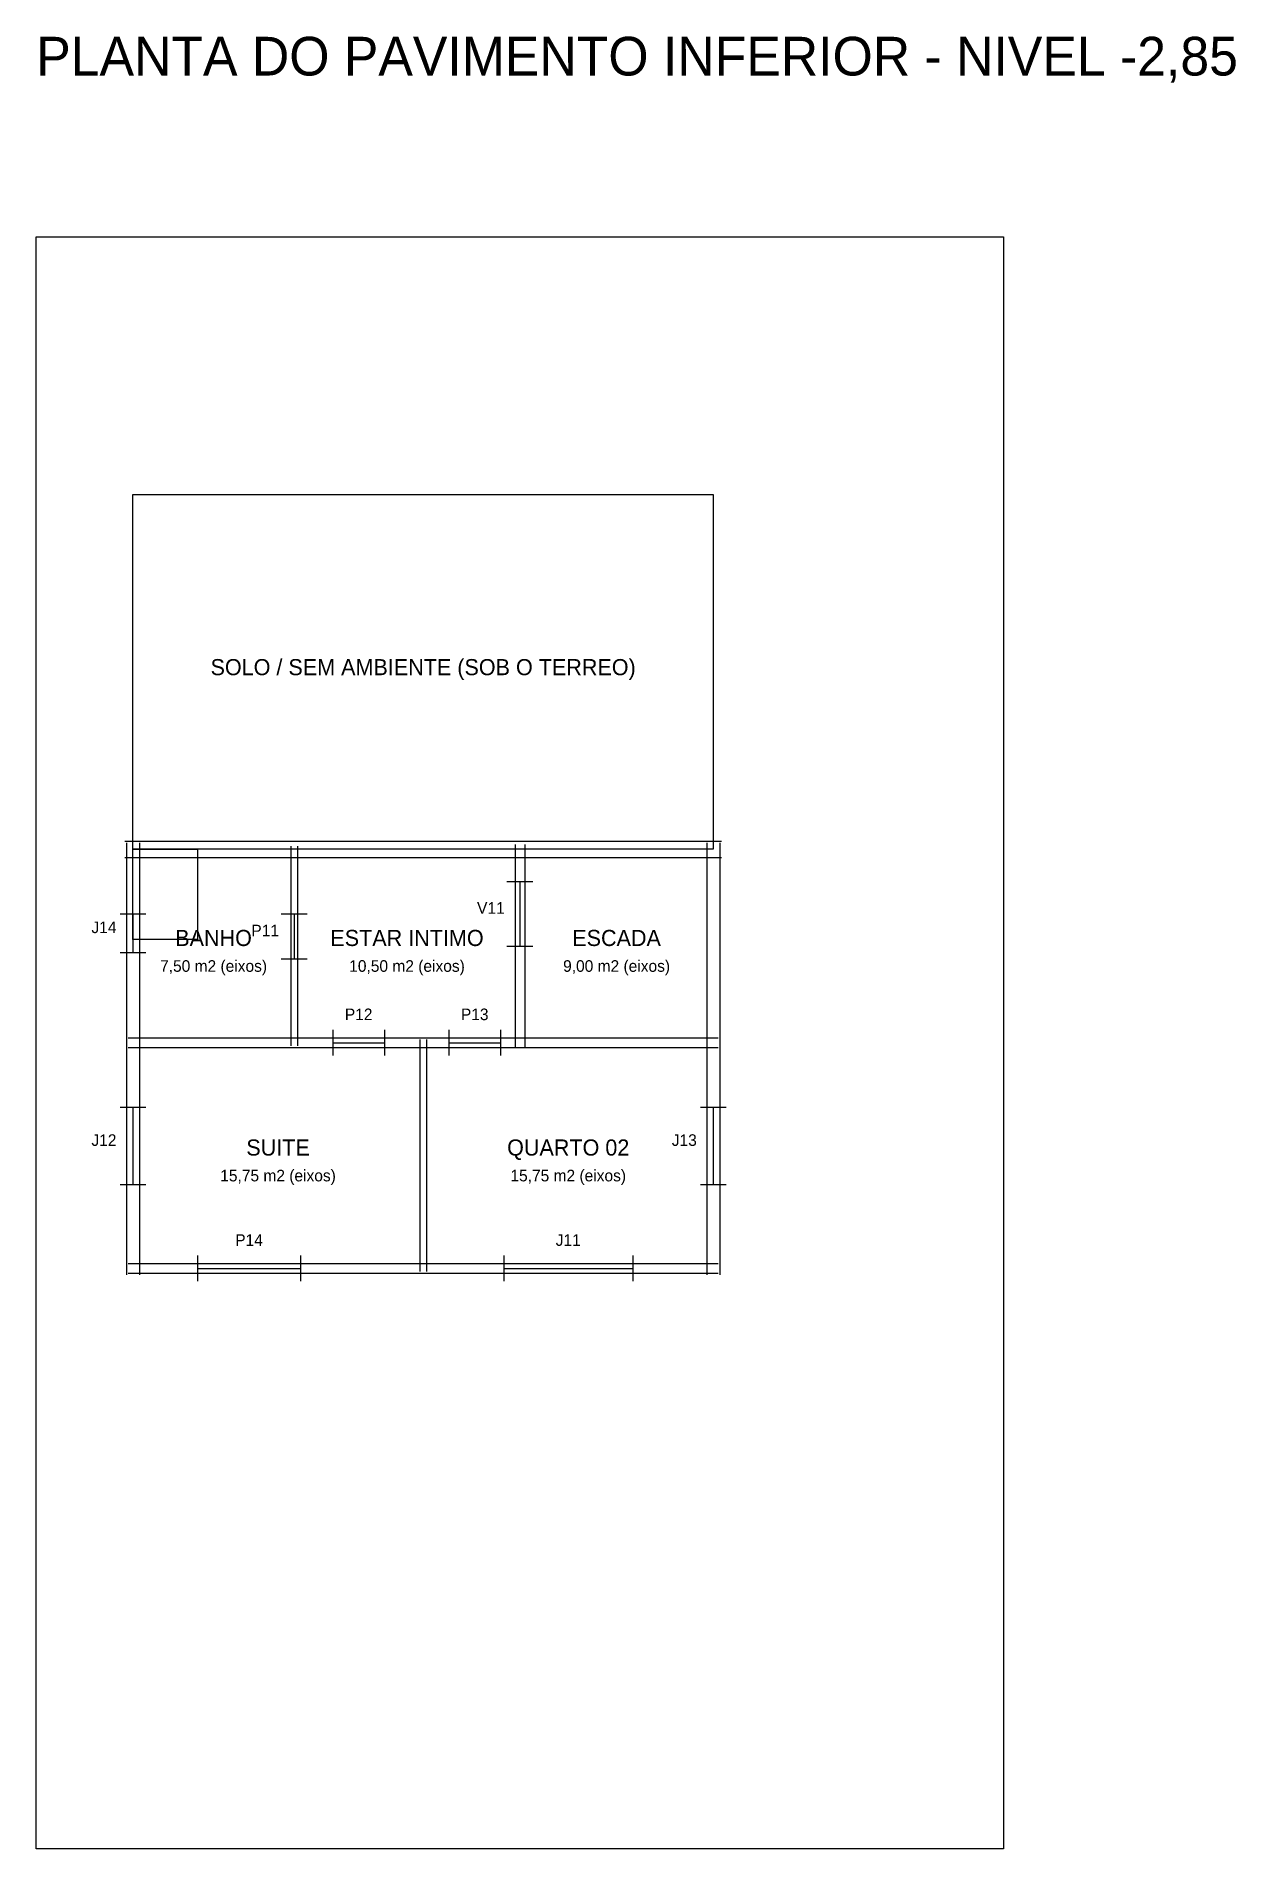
# Model space of a CAD drawing. Header units: metres. Extents: x -5 to 88.6, y -57.7 to 17.5.
# Drawn here: x 70 to 88.6, y -25 to 3.11 of the extents above; entities that cross this region are included whole.
import ezdxf
from ezdxf.enums import TextEntityAlignment as Align

# ---------------------------------------------------------------- set-up
doc = ezdxf.new("R2010")
doc.units = ezdxf.units.M
for name, color, linetype in [('AMBIENTES', 7, 'CONTINUOUS'), ('ESQUADRIAS', 4, 'CONTINUOUS'), ('LOTE', 7, 'CONTINUOUS'), ('PAREDES_INFERIOR', 5, 'CONTINUOUS'), ('PROJECAO', 8, 'CONTINUOUS'), ('TEXTO', 7, 'CONTINUOUS')]:
    doc.layers.add(name, color=color, linetype=linetype)

msp = doc.modelspace()

# ---------------------------------------------------------------- texts
at = {"layer": 'AMBIENTES'}
for s, height, p in [('BANHO', 0.25, (72.75, -11)), ('ESTAR INTIMO', 0.25, (75.75, -11)), ('ESCADA', 0.25, (79, -11)), ('7,50 m2 (eixos)', 0.18, (72.75, -11.4)), ('10,50 m2 (eixos)', 0.18, (75.75, -11.4)), ('9,00 m2 (eixos)', 0.18, (79, -11.4)), ('SUITE', 0.25, (73.75, -14.25)), ('QUARTO 02', 0.25, (78.25, -14.25)), ('15,75 m2 (eixos)', 0.18, (73.75, -14.65)), ('15,75 m2 (eixos)', 0.18, (78.25, -14.65))]:
    msp.add_text(s, height=height, dxfattribs=at).set_placement(p, align=Align.CENTER)
at = {"layer": 'ESQUADRIAS'}
for s, p in [('V11', (77.05, -10.5)), ('J14', (71.05, -10.8)), ('P11', (73.55, -10.85)), ('P12', (75, -12.15)), ('P13', (76.8, -12.15)), ('J12', (71.05, -14.1)), ('J13', (80.05, -14.1)), ('P14', (73.3, -15.65)), ('J11', (78.25, -15.65))]:
    msp.add_text(s, height=0.18, dxfattribs=at).set_placement(p, align=Align.CENTER)
at = {"layer": 'PROJECAO'}
msp.add_text('SOLO / SEM AMBIENTE (SOB O TERREO)', height=0.25, dxfattribs=at).set_placement((76, -6.8), align=Align.CENTER)
at = {"layer": 'TEXTO'}
msp.add_text('PLANTA DO PAVIMENTO INFERIOR - NIVEL -2,85', height=0.6, dxfattribs=at).set_placement((70, 2.5))

# ---------------------------------------------------------------- linework, layer by layer
at = {"layer": 'AMBIENTES'}
for p, q in [((71.5, -9.5), (72.5, -9.5)), ((71.5, -10.9), (71.5, -9.5)), ((72.5, -9.5), (72.5, -10.9)), ((72.5, -10.9), (71.5, -10.9))]:
    msp.add_line(p, q, dxfattribs=at)
at = {"layer": 'ESQUADRIAS'}
for p, q in [((77.3, -10), (77.7, -10)), ((77.5, -10), (77.5, -11)), ((71.3, -10.5), (71.7, -10.5)), ((71.5, -10.5), (71.5, -11.1)), ((73.8, -10.5), (74.2, -10.5)), ((74, -10.5), (74, -11.2)), ((71.3, -11.1), (71.7, -11.1)), ((73.8, -11.2), (74.2, -11.2)), ((77.3, -11), (77.7, -11)), ((74.6, -12.3), (74.6, -12.7)), ((75.4, -12.3), (75.4, -12.7)), ((76.4, -12.3), (76.4, -12.7)), ((77.2, -12.3), (77.2, -12.7)), ((74.6, -12.5), (75.4, -12.5)), ((76.4, -12.5), (77.2, -12.5)), ((71.3, -13.5), (71.7, -13.5)), ((71.5, -13.5), (71.5, -14.7)), ((80.3, -13.5), (80.7, -13.5)), ((80.5, -13.5), (80.5, -14.7)), ((71.3, -14.7), (71.7, -14.7)), ((80.3, -14.7), (80.7, -14.7)), ((72.5, -15.8), (72.5, -16.2)), ((72.5, -16), (74.1, -16)), ((74.1, -15.8), (74.1, -16.2)), ((77.25, -15.8), (77.25, -16.2)), ((77.25, -16), (79.25, -16)), ((79.25, -15.8), (79.25, -16.2))]:
    msp.add_line(p, q, dxfattribs=at)
at = {"layer": 'LOTE'}
for p, q in [((70, 0), (85, 0)), ((70, -25), (70, 0)), ((85, 0), (85, -25)), ((85, -25), (70, -25))]:
    msp.add_line(p, q, dxfattribs=at)
at = {"layer": 'PAREDES_INFERIOR'}
for p, q in [((71.375, -9.375), (80.625, -9.375)), ((71.4, -9.4), (71.4, -16.1)), ((71.6, -9.4), (71.6, -16.1)), ((73.95, -9.45), (73.95, -12.55)), ((74.05, -9.45), (74.05, -12.55)), ((77.425, -9.425), (77.425, -12.575)), ((77.575, -9.425), (77.575, -12.575)), ((80.4, -9.4), (80.4, -16.1)), ((80.6, -9.4), (80.6, -16.1)), ((71.375, -9.625), (80.625, -9.625)), ((71.425, -12.425), (80.575, -12.425)), ((71.425, -12.575), (80.575, -12.575)), ((75.95, -12.45), (75.95, -16.05)), ((76.05, -12.45), (76.05, -16.05)), ((71.425, -15.925), (80.575, -15.925)), ((71.425, -16.075), (80.575, -16.075))]:
    msp.add_line(p, q, dxfattribs=at)
at = {"layer": 'PROJECAO'}
for p, q in [((71.5, -4), (80.5, -4)), ((71.5, -9.5), (71.5, -4)), ((80.5, -4), (80.5, -9.5)), ((80.5, -9.5), (71.5, -9.5))]:
    msp.add_line(p, q, dxfattribs=at)

msp.set_redraw_order([(e.dxf.handle, doc.entitydb.next_handle()) for e in msp.query("TEXT MTEXT ATTDEF DIMENSION ARC_DIMENSION")])  # texts and dimensions are drawn at this point

doc.saveas('drawing.dxf')
